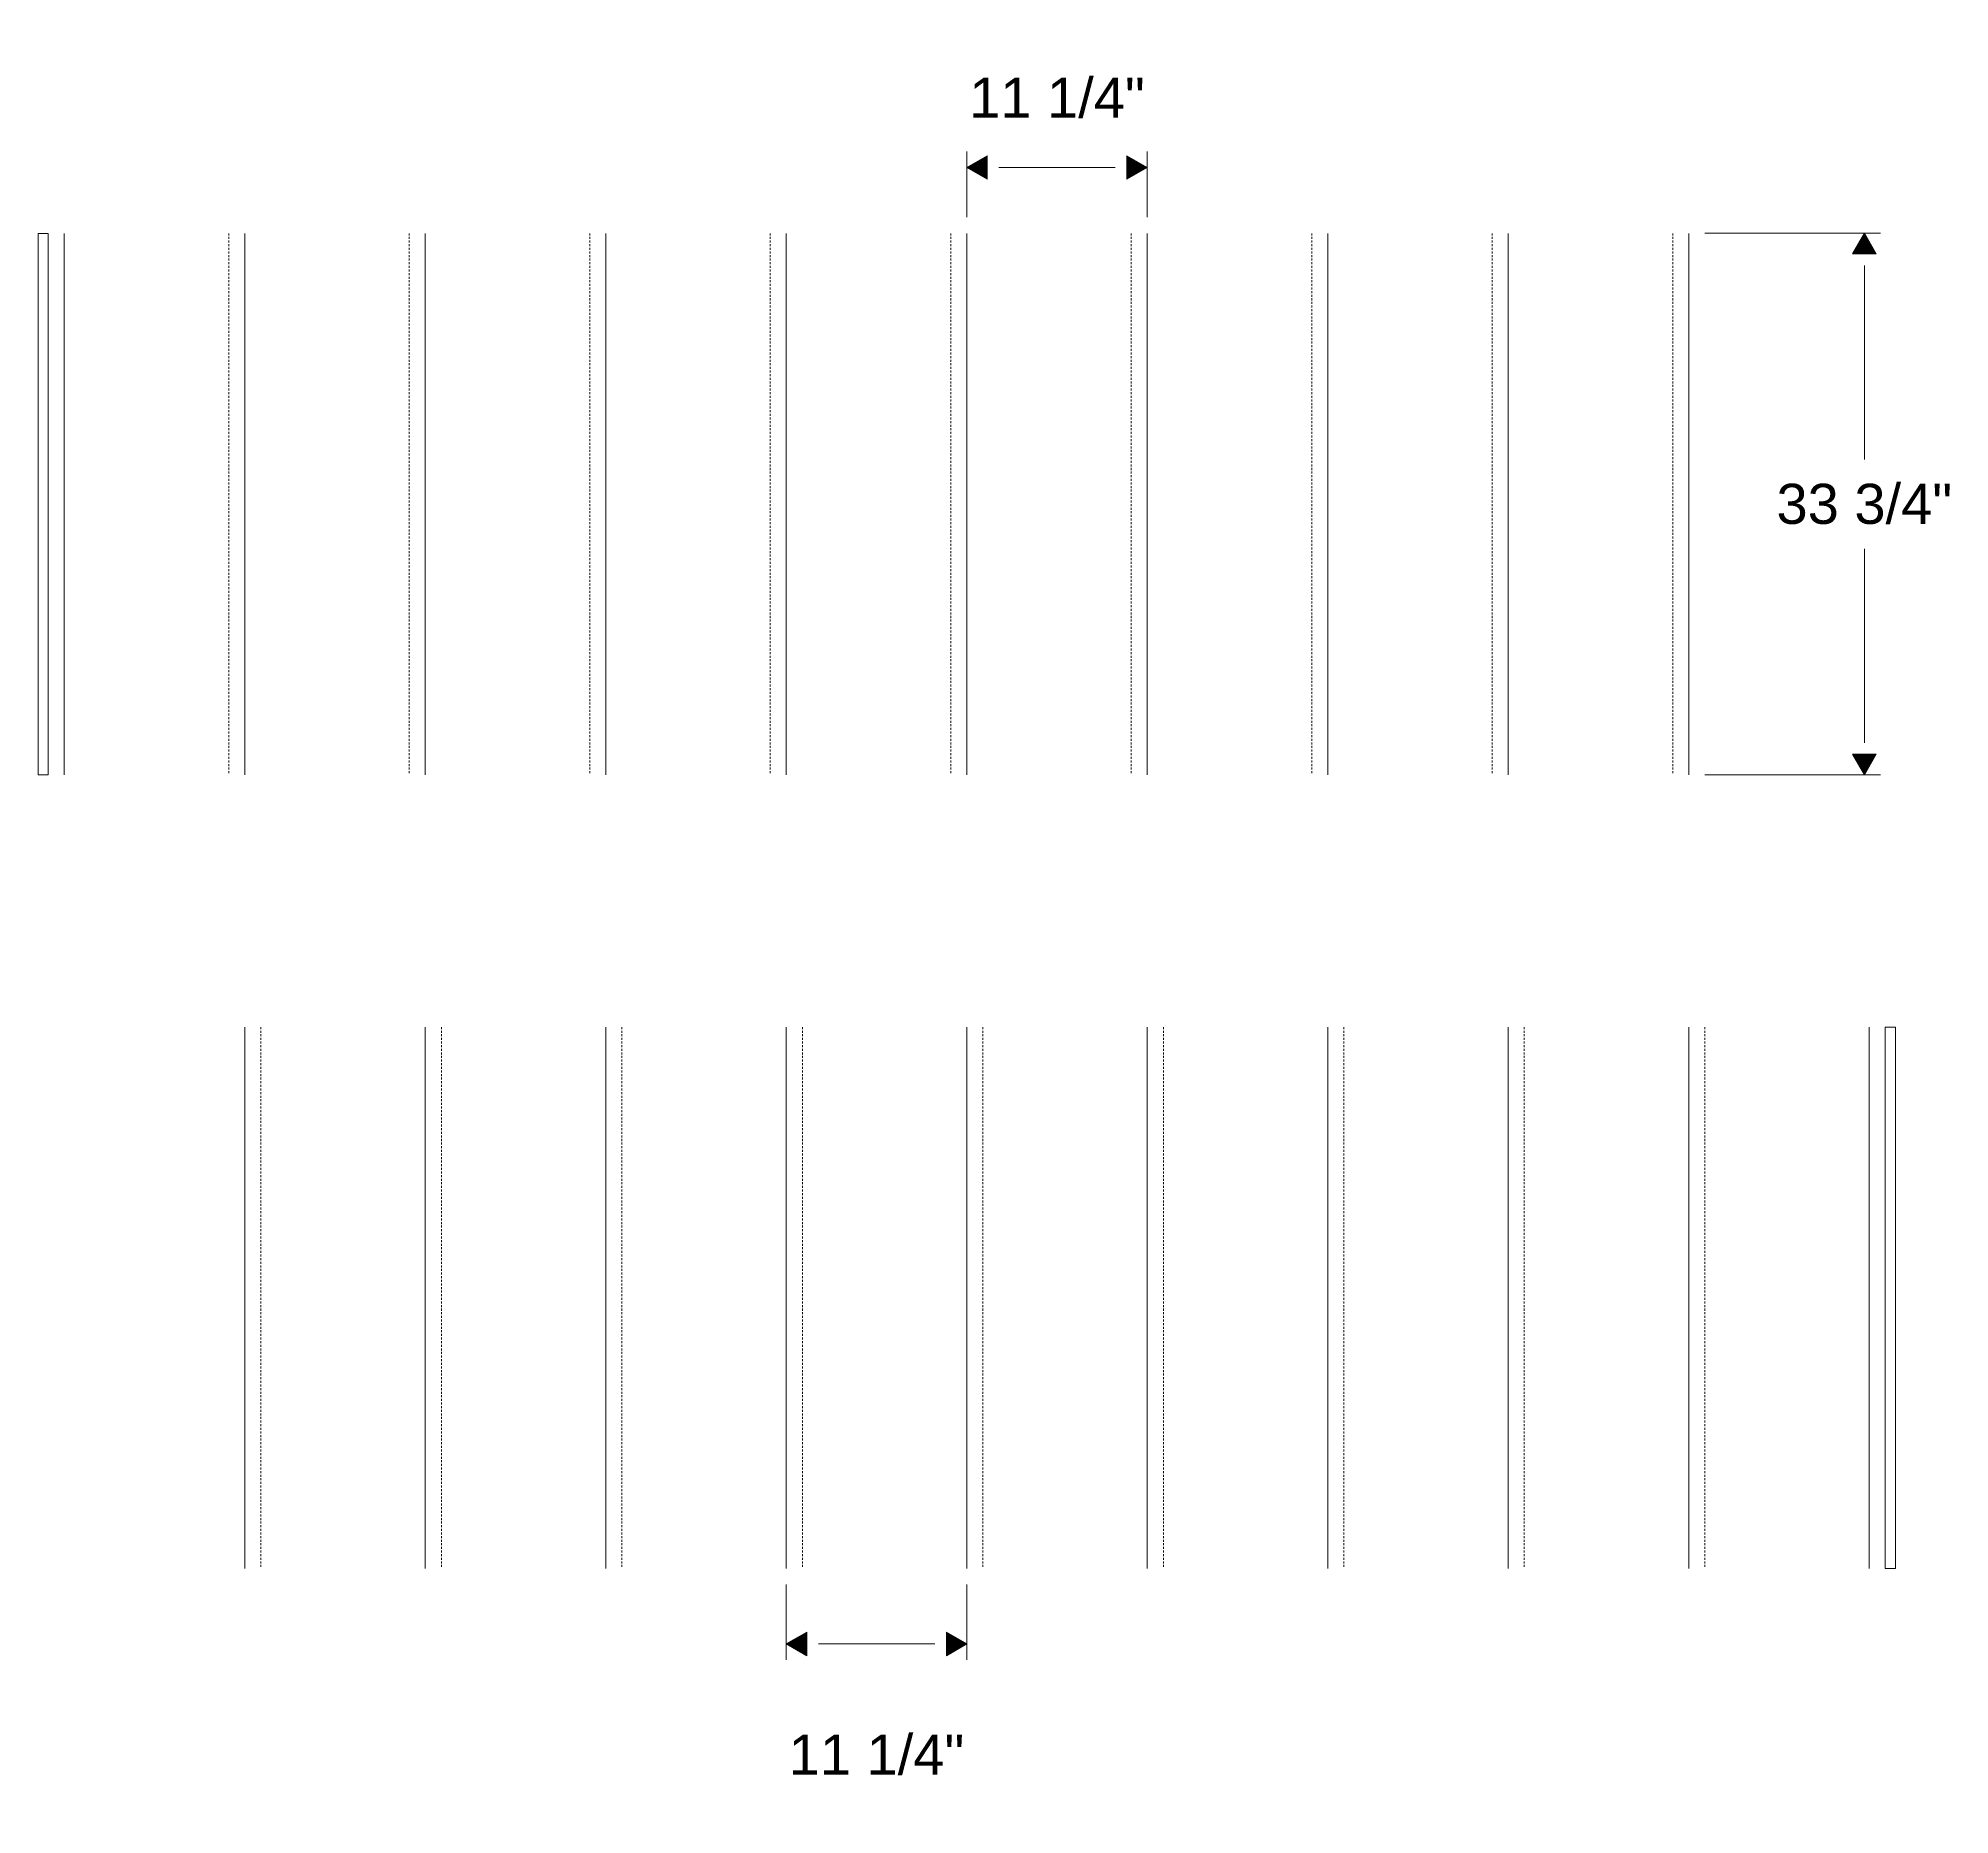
# Model space of a CAD drawing. Header units: inches. Extents: x -20237 to -17371, y 314 to 2010.
# Drawn here: x -19786.2 to -19667.1, y 1713.6 to 1824.4 of the extents above; entities that cross this region are included whole.
import ezdxf

# ---------------------------------------------------------------- set-up
doc = ezdxf.new("R2010")
doc.units = ezdxf.units.IN
doc.header["$MEASUREMENT"] = 0
doc.header["$PDMODE"] = 35
doc.linetypes.add('HIDDEN2', pattern=[0.1875, 0.125, -0.0625])
for name, color, linetype, lineweight in [('Dimension', 3, 'Continuous', 9), ('Kick', 4, 'Continuous', 9), ('Kick-Hidden', 4, 'HIDDEN2', 9), ('Treads', 1, 'Continuous', 15)]:
    doc.layers.add(name, color=color, linetype=linetype, lineweight=lineweight)
doc.styles.add('Dimension and Text', font='arial.ttf', dxfattribs={"height": 0.078125})
doc.dimstyles.new('Jerrod Dimension', dxfattribs={"dimscale": 0, "dimtxt": 0.078125, "dimasz": 0.0625, "dimexe": 0.03125, "dimexo": 0.03125, "dimgap": 0.046875, "dimtad": 1, "dimtih": 1, "dimtoh": 1, "dimdec": 4, "dimzin": 1, "dimdsep": 46, "dimlunit": 5, "dimtxsty": 'Dimension and Text', "dimblk": 'arrow', "dimcen": 2.421875, "dimclrd": 3, "dimclre": 3, "dimclrt": 3, "dimadec": 1, "dimazin": 0, "dimtfac": 1, "dimtdec": 4, "dimtmove": 2, "dimatfit": 3, "dimldrblk": 'arrow', "dimfxl": 1, "dimtfillclr": 256, "dimfrac": 2, "dimlwd": -1, "dimlwe": -1, "dimarcsym": 2})

# ---------------------------------------------------------------- blocks, each defined once
blk = doc.blocks.new('arrow')
at = {"layer": 'Dimension'}
blk.add_hatch(color=0, dxfattribs=at).paths.add_polyline_path([(0, 0), (-0.637, 0.368), (-0.637, -0.368)])
at = {"layer": 'Dimension', "color": 0}
for p, q in [((-0.637, -0.368), (-0.637, 0.368)), ((0, 0), (-0.637, 0.368)), ((-0.637, -0.368), (0, 0))]:
    blk.add_line(p, q, dxfattribs=at)
blk = doc.blocks.new('*D320')
at = {"layer": 'Defpoints', "color": 0}
for p in [(-19728.32, 1816.31), (-19728.32, 1812.21), (-19717.07, 1812.21)]:
    blk.add_point(p, dxfattribs=at)
at = {"layer": 'Dimension', "color": 3}
for p, q in [((-19728.32, 1813.21), (-19728.32, 1817.31)), ((-19717.07, 1813.21), (-19717.07, 1817.31)), ((-19719.07, 1816.31), (-19726.32, 1816.31))]:
    blk.add_line(p, q, dxfattribs=at)
at = {"layer": 'Dimension', "color": 3, "xscale": 2, "yscale": 2, "zscale": 2, "rotation": 180}
blk.add_blockref('arrow', (-19728.32, 1816.31), dxfattribs=at)
at = {"layer": 'Dimension', "color": 3, "xscale": 2, "yscale": 2, "zscale": 2}
blk.add_blockref('arrow', (-19717.07, 1816.31), dxfattribs=at)
at = {"layer": 'Dimension', "color": 3, "insert": (-19722.7, 1820.64), "char_height": 2.5, "attachment_point": 5, "style": 'Dimension and Text'}
blk.add_mtext('11 1/4"', dxfattribs=at)
blk = doc.blocks.new('*D322')
at = {"layer": 'Defpoints', "color": 0}
for p in [(-19739.57, 1728.98), (-19728.32, 1728.98), (-19728.32, 1724.29)]:
    blk.add_point(p, dxfattribs=at)
at = {"layer": 'Dimension', "color": 3}
for p, q in [((-19739.57, 1727.98), (-19739.57, 1723.29)), ((-19728.32, 1727.98), (-19728.32, 1723.29)), ((-19737.57, 1724.29), (-19730.32, 1724.29))]:
    blk.add_line(p, q, dxfattribs=at)
at = {"layer": 'Dimension', "color": 3, "xscale": 2, "yscale": 2, "zscale": 2, "rotation": 180}
blk.add_blockref('arrow', (-19739.57, 1724.29), dxfattribs=at)
at = {"layer": 'Dimension', "color": 3, "xscale": 2, "yscale": 2, "zscale": 2}
blk.add_blockref('arrow', (-19728.32, 1724.29), dxfattribs=at)
at = {"layer": 'Dimension', "color": 3, "insert": (-19733.95, 1717.37), "char_height": 2.5, "attachment_point": 5, "style": 'Dimension and Text'}
blk.add_mtext('11 1/4"', dxfattribs=at)
blk = doc.blocks.new('*D300')
at = {"layer": 'Defpoints', "color": 0}
for p in [(-19683.32, 1812.21), (-19672.38, 1812.21), (-19683.32, 1778.46)]:
    blk.add_point(p, dxfattribs=at)
at = {"layer": 'Treads', "color": 3}
for p, q in [((-19682.32, 1812.21), (-19671.38, 1812.21)), ((-19672.38, 1810.21), (-19672.38, 1798.12)), ((-19672.38, 1780.46), (-19672.38, 1792.54)), ((-19682.32, 1778.46), (-19671.38, 1778.46))]:
    blk.add_line(p, q, dxfattribs=at)
at = {"layer": 'Treads', "color": 3, "xscale": 2, "yscale": 2, "zscale": 2}
for p, rotation in [((-19672.38, 1812.21), 90), ((-19672.38, 1778.46), 270)]:
    blk.add_blockref('arrow', p, dxfattribs=dict(at, rotation=rotation))
at = {"layer": 'Treads', "color": 3, "insert": (-19672.38, 1795.33), "char_height": 2.5, "attachment_point": 5, "style": 'Dimension and Text'}
blk.add_mtext('33 3/4"', dxfattribs=at)

msp = doc.modelspace()

# ---------------------------------------------------------------- linework, layer by layer
at = {"layer": 'Kick'}
for points in [[(-19786.19688, 1812.20623), (-19786.19688, 1778.45623), (-19785.57188, 1778.45623), (-19785.57188, 1812.20623)], [(-19670.44688, 1762.73292), (-19670.44688, 1728.98292), (-19671.07188, 1728.98292), (-19671.07188, 1762.73292)]]:
    msp.add_lwpolyline(points, close=True, dxfattribs=at)
at = {"layer": 'Kick-Hidden'}
for p, q in [((-19774.32188, 1812.20623), (-19774.32188, 1778.45623)), ((-19763.07188, 1812.20623), (-19763.07188, 1778.45623)), ((-19751.82188, 1812.20623), (-19751.82188, 1778.45623)), ((-19740.57188, 1812.20623), (-19740.57188, 1778.45623)), ((-19729.32188, 1812.20623), (-19729.32188, 1778.45623)), ((-19718.07188, 1812.20623), (-19718.07188, 1778.45623)), ((-19706.82188, 1812.20623), (-19706.82188, 1778.45623)), ((-19695.57188, 1812.20623), (-19695.57188, 1778.45623)), ((-19684.32188, 1812.20623), (-19684.32188, 1778.45623)), ((-19772.32188, 1762.73292), (-19772.32188, 1728.98292)), ((-19761.07188, 1762.73292), (-19761.07188, 1728.98292)), ((-19749.82188, 1762.73292), (-19749.82188, 1728.98292)), ((-19738.57188, 1762.73292), (-19738.57188, 1728.98292)), ((-19727.32188, 1762.73292), (-19727.32188, 1728.98292)), ((-19716.07188, 1762.73292), (-19716.07188, 1728.98292)), ((-19704.82188, 1762.73292), (-19704.82188, 1728.98292)), ((-19693.57188, 1762.73292), (-19693.57188, 1728.98292)), ((-19682.32188, 1762.73292), (-19682.32188, 1728.98292))]:
    msp.add_line(p, q, dxfattribs=at)
at = {"layer": 'Treads'}
for p, q in [((-19784.57188, 1812.20623), (-19784.57188, 1778.45623)), ((-19773.32188, 1812.20623), (-19773.32188, 1778.45623)), ((-19762.07188, 1812.20623), (-19762.07188, 1778.45623)), ((-19750.82188, 1812.20623), (-19750.82188, 1778.45623)), ((-19739.57188, 1812.20623), (-19739.57188, 1778.45623)), ((-19728.32188, 1812.20623), (-19728.32188, 1778.45623)), ((-19717.07188, 1812.20623), (-19717.07188, 1778.45623)), ((-19705.82188, 1812.20623), (-19705.82188, 1778.45623)), ((-19694.57188, 1812.20623), (-19694.57188, 1778.45623)), ((-19683.32188, 1812.20623), (-19683.32188, 1778.45623)), ((-19773.32188, 1762.73292), (-19773.32188, 1728.98292)), ((-19762.07188, 1762.73292), (-19762.07188, 1728.98292)), ((-19750.82188, 1762.73292), (-19750.82188, 1728.98292)), ((-19739.57188, 1762.73292), (-19739.57188, 1728.98292)), ((-19728.32188, 1762.73292), (-19728.32188, 1728.98292)), ((-19717.07188, 1762.73292), (-19717.07188, 1728.98292)), ((-19705.82188, 1762.73292), (-19705.82188, 1728.98292)), ((-19694.57188, 1762.73292), (-19694.57188, 1728.98292)), ((-19683.32188, 1762.73292), (-19683.32188, 1728.98292)), ((-19672.07188, 1762.73292), (-19672.07188, 1728.98292))]:
    msp.add_line(p, q, dxfattribs=at)

# ---------------------------------------------------------------- dimensions: what is measured, and where the dimension line sits
at = {"layer": 'Dimension'}
for base, p1, p2, picture, middle in [((-19728.32188, 1816.30503), (-19717.07188, 1812.20623), (-19728.32188, 1812.20623), '*D320', (-19722.69688, 1820.6403)), ((-19728.32188, 1724.28608), (-19739.57188, 1728.98292), (-19728.32188, 1728.98292), '*D322', (-19733.94688, 1717.36555))]:
    dim = msp.add_linear_dim(base=base, p1=p1, p2=p2, dimstyle='Jerrod Dimension', override={"dimpost": '"'}, dxfattribs=at)
    dim.commit()
    dim.dimension.update_dxf_attribs({"geometry": picture, "text_midpoint": middle})
at = {"layer": 'Treads'}
dim = msp.add_linear_dim(base=(-19672.38139, 1812.20623), p1=(-19683.32188, 1778.45623), p2=(-19683.32188, 1812.20623), angle=270, dimstyle='Jerrod Dimension', override={"dimpost": '"'}, dxfattribs=at)
dim.commit()
dim.dimension.update_dxf_attribs({"geometry": '*D300', "text_midpoint": (-19672.38139, 1795.33123)})

doc.saveas('drawing.dxf')
